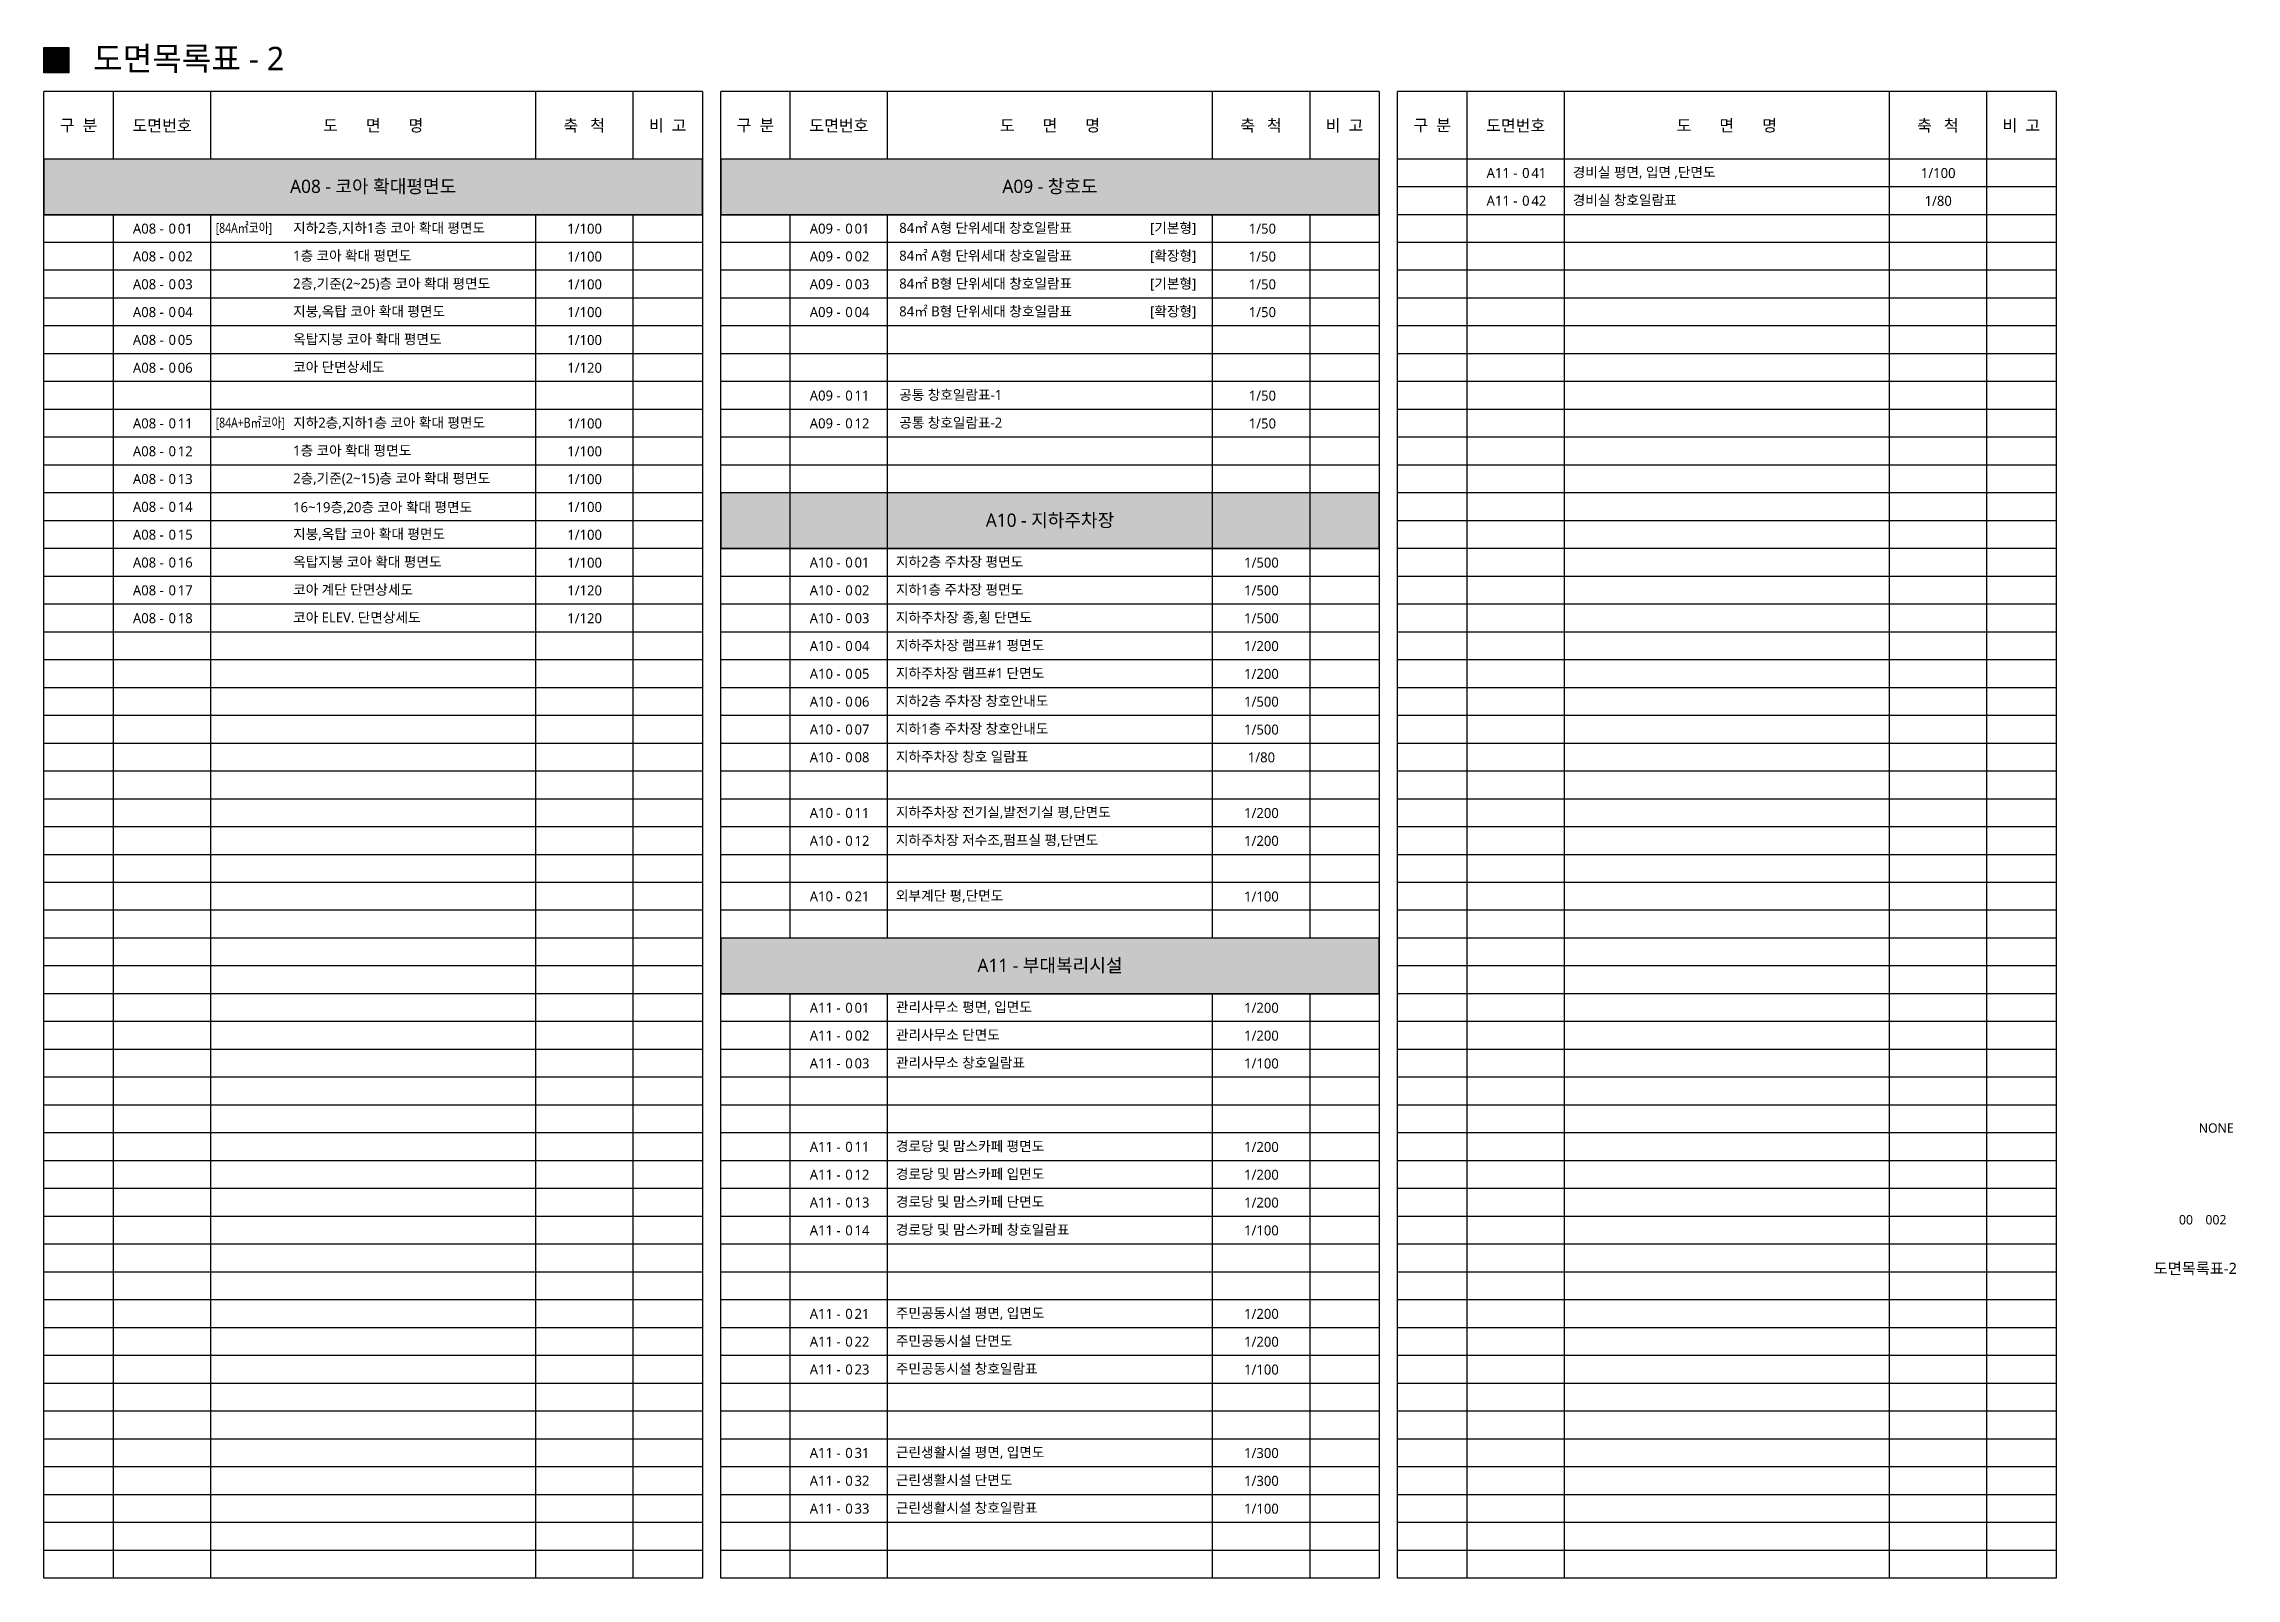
# Model space of a CAD drawing. Header units: millimetres. Extents: x 54204 to 55046, y -37035 to -36774.
# Drawn here: x 54674.1 to 55046.3, y -37034.8 to -36774.3 of the extents above; entities that cross this region are included whole.
import ezdxf
from ezdxf.enums import TextEntityAlignment as Align

# ---------------------------------------------------------------- set-up
doc = ezdxf.new("R2010")
doc.units = ezdxf.units.MM
doc.header["$LTSCALE"] = 100
for name, color, linetype in [('FORM', 3, 'Continuous'), ('HAN', 3, 'Continuous'), ('HAT', 8, 'Continuous'), ('LI1', 7, 'Continuous'), ('LI2', 2, 'Continuous'), ('TE2', 2, 'Continuous')]:
    doc.layers.add(name, color=color, linetype=linetype)
doc.styles.add('맑은고딕', font='')
doc.styles.get('맑은고딕').set_extended_font_data('Malgun Gothic')

msp = doc.modelspace()

# ---------------------------------------------------------------- texts
at = {"layer": 'FORM', "color": 3, "linetype": 'Continuous', "style": '맑은고딕'}
for s, p in [('NONE', (55039.95, -36959.18)), ('00', (55036.59, -36974.75)), ('002', (55041.09, -36974.75))]:
    msp.add_text(s, height=1.598, dxfattribs=at).set_placement(p)
at = {"layer": 'FORM', "color": 3, "style": '맑은고딕'}
msp.add_text('도면목록표-2', height=1.898, dxfattribs=at).set_placement((55039.37, -36982.21), align=Align.MIDDLE_CENTER)
at = {"layer": 'HAN', "style": '맑은고딕'}
for s, height, p in [('구  분', 2.001, (54680, -36788.17)), ('도면번호', 2.001, (54694.17, -36788.17)), ('도       면       명', 2.0006, (54730.01, -36788.17)), ('축   척', 2.001, (54765.84, -36788.17)), ('비  고', 2.001, (54780.01, -36788.17)), ('구  분', 2.001, (54794.91, -36788.17)), ('도면번호', 2.001, (54809.08, -36788.17)), ('도       면       명', 2.0006, (54844.92, -36788.17)), ('축   척', 2.001, (54880.75, -36788.17)), ('비  고', 2.001, (54894.92, -36788.17)), ('구  분', 2.001, (54909.82, -36788.17)), ('도면번호', 2.001, (54923.99, -36788.17)), ('도       면       명', 2.0006, (54959.82, -36788.17)), ('축   척', 2.001, (54995.66, -36788.17)), ('비  고', 2.001, (55009.83, -36788.17)), ('A11 -', 1.7, (54921.66, -36796.25)), ('0', 1.7, (54925.71, -36796.25)), ('41', 1.7, (54927.91, -36796.25)), ('A11 -', 1.7, (54921.66, -36800.97)), ('A11 -', 1.7, (54921.66, -36800.97)), ('0', 1.7, (54925.71, -36800.97)), ('42', 1.7, (54927.91, -36800.97)), ('A08 -', 1.7, (54691.84, -36805.7)), ('0', 1.7, (54695.9, -36805.7)), ('01', 1.7, (54698.1, -36805.7)), ('A09 -', 1.7, (54806.75, -36805.7)), ('0', 1.7, (54810.8, -36805.7)), ('01', 1.7, (54813, -36805.7)), ('A08 -', 1.7, (54691.84, -36810.42)), ('A08 -', 1.7, (54691.84, -36810.42)), ('0', 1.7, (54695.9, -36810.42)), ('02', 1.7, (54698.1, -36810.42)), ('A09 -', 1.7, (54806.75, -36810.42)), ('0', 1.7, (54810.8, -36810.42)), ('02', 1.7, (54813, -36810.42)), ('A08 -', 1.7, (54691.84, -36815.14)), ('A08 -', 1.7, (54691.84, -36815.14)), ('0', 1.7, (54695.9, -36815.14)), ('03', 1.7, (54698.1, -36815.14)), ('A09 -', 1.7, (54806.75, -36815.14)), ('0', 1.7, (54810.8, -36815.14)), ('03', 1.7, (54813, -36815.14)), ('A08 -', 1.7, (54691.84, -36819.87)), ('A08 -', 1.7, (54691.84, -36819.87)), ('0', 1.7, (54695.9, -36819.87)), ('04', 1.7, (54698.1, -36819.87)), ('A09 -', 1.7, (54806.75, -36819.87)), ('0', 1.7, (54810.8, -36819.87)), ('04', 1.7, (54813, -36819.87)), ('A08 -', 1.7, (54691.84, -36824.59)), ('A08 -', 1.7, (54691.84, -36824.59)), ('0', 1.7, (54695.9, -36824.59)), ('05', 1.7, (54698.1, -36824.59)), ('A08 -', 1.7, (54691.84, -36829.32)), ('A08 -', 1.7, (54691.84, -36829.32)), ('0', 1.7, (54695.9, -36829.32)), ('06', 1.7, (54698.1, -36829.32)), ('A09 -', 1.7, (54806.75, -36834.04)), ('0', 1.7, (54810.8, -36834.04)), ('11', 1.7, (54813, -36834.04)), ('A08 -', 1.7, (54691.84, -36838.76)), ('0', 1.7, (54695.9, -36838.76)), ('11', 1.7, (54698.1, -36838.76)), ('A09 -', 1.7, (54806.75, -36838.76)), ('0', 1.7, (54810.8, -36838.76)), ('12', 1.7, (54813, -36838.76)), ('A08 -', 1.7, (54691.84, -36843.49)), ('A08 -', 1.7, (54691.84, -36843.49)), ('0', 1.7, (54695.9, -36843.49)), ('12', 1.7, (54698.1, -36843.49)), ('A08 -', 1.7, (54691.84, -36848.21)), ('A08 -', 1.7, (54691.84, -36848.21)), ('0', 1.7, (54695.9, -36848.21)), ('13', 1.7, (54698.1, -36848.21)), ('A08 -', 1.7, (54691.84, -36852.93)), ('A08 -', 1.7, (54691.84, -36852.93)), ('0', 1.7, (54695.9, -36852.93)), ('14', 1.7, (54698.1, -36852.93)), ('A08 -', 1.7, (54691.84, -36857.66)), ('A08 -', 1.7, (54691.84, -36857.66)), ('0', 1.7, (54695.9, -36857.66)), ('15', 1.7, (54698.1, -36857.66)), ('A08 -', 1.7, (54691.84, -36862.38)), ('A08 -', 1.7, (54691.84, -36862.38)), ('0', 1.7, (54695.9, -36862.38)), ('16', 1.7, (54698.1, -36862.38)), ('A10 -', 1.7, (54806.75, -36862.38)), ('0', 1.7, (54810.8, -36862.38)), ('01', 1.7, (54813, -36862.38)), ('A08 -', 1.7, (54691.84, -36867.1)), ('A08 -', 1.7, (54691.84, -36867.1)), ('0', 1.7, (54695.9, -36867.1)), ('17', 1.7, (54698.1, -36867.1)), ('A10 -', 1.7, (54806.75, -36867.1)), ('A10 -', 1.7, (54806.75, -36867.1)), ('0', 1.7, (54810.8, -36867.1)), ('02', 1.7, (54813, -36867.1)), ('A08 -', 1.7, (54691.84, -36871.83)), ('A08 -', 1.7, (54691.84, -36871.83)), ('0', 1.7, (54695.9, -36871.83)), ('18', 1.7, (54698.1, -36871.83)), ('A10 -', 1.7, (54806.75, -36871.83)), ('A10 -', 1.7, (54806.75, -36871.83)), ('0', 1.7, (54810.8, -36871.83)), ('03', 1.7, (54813, -36871.83)), ('A10 -', 1.7, (54806.75, -36876.55)), ('A10 -', 1.7, (54806.75, -36876.55)), ('0', 1.7, (54810.8, -36876.55)), ('04', 1.7, (54813, -36876.55)), ('A10 -', 1.7, (54806.75, -36881.27)), ('A10 -', 1.7, (54806.75, -36881.27)), ('0', 1.7, (54810.8, -36881.27)), ('05', 1.7, (54813, -36881.27)), ('A10 -', 1.7, (54806.75, -36886)), ('A10 -', 1.7, (54806.75, -36886)), ('0', 1.7, (54810.8, -36886)), ('06', 1.7, (54813, -36886)), ('A10 -', 1.7, (54806.75, -36890.72)), ('A10 -', 1.7, (54806.75, -36890.72)), ('0', 1.7, (54810.8, -36890.72)), ('07', 1.7, (54813, -36890.72)), ('A10 -', 1.7, (54806.75, -36895.44)), ('A10 -', 1.7, (54806.75, -36895.44)), ('0', 1.7, (54810.8, -36895.44)), ('08', 1.7, (54813, -36895.44)), ('A10 -', 1.7, (54806.75, -36904.89)), ('A10 -', 1.7, (54806.75, -36904.89)), ('0', 1.7, (54810.8, -36904.89)), ('11', 1.7, (54813, -36904.89)), ('A10 -', 1.7, (54806.75, -36909.62)), ('A10 -', 1.7, (54806.75, -36909.62)), ('0', 1.7, (54810.8, -36909.62)), ('12', 1.7, (54813, -36909.62)), ('A10 -', 1.7, (54806.75, -36919.06)), ('A10 -', 1.7, (54806.75, -36919.06)), ('0', 1.7, (54810.8, -36919.06)), ('21', 1.7, (54813, -36919.06)), ('A11 -', 1.7, (54806.75, -36937.96)), ('0', 1.7, (54810.8, -36937.96)), ('01', 1.7, (54813, -36937.96)), ('A11 -', 1.7, (54806.75, -36942.68)), ('A11 -', 1.7, (54806.75, -36942.68)), ('0', 1.7, (54810.8, -36942.68)), ('02', 1.7, (54813, -36942.68)), ('A11 -', 1.7, (54806.75, -36947.4)), ('A11 -', 1.7, (54806.75, -36947.4)), ('0', 1.7, (54810.8, -36947.4)), ('03', 1.7, (54813, -36947.4)), ('A11 -', 1.7, (54806.75, -36961.57)), ('0', 1.7, (54810.8, -36961.57)), ('11', 1.7, (54813, -36961.57)), ('A11 -', 1.7, (54806.75, -36966.3)), ('A11 -', 1.7, (54806.75, -36966.3)), ('0', 1.7, (54810.8, -36966.3)), ('12', 1.7, (54813, -36966.3)), ('A11 -', 1.7, (54806.75, -36971.02)), ('A11 -', 1.7, (54806.75, -36971.02)), ('0', 1.7, (54810.8, -36971.02)), ('13', 1.7, (54813, -36971.02)), ('A11 -', 1.7, (54806.75, -36975.75)), ('A11 -', 1.7, (54806.75, -36975.75)), ('0', 1.7, (54810.8, -36975.75)), ('14', 1.7, (54813, -36975.75)), ('A11 -', 1.7, (54806.75, -36989.92)), ('0', 1.7, (54810.8, -36989.92)), ('21', 1.7, (54813, -36989.92)), ('A11 -', 1.7, (54806.75, -36994.64)), ('A11 -', 1.7, (54806.75, -36994.64)), ('0', 1.7, (54810.8, -36994.64)), ('22', 1.7, (54813, -36994.64)), ('A11 -', 1.7, (54806.75, -36999.36)), ('A11 -', 1.7, (54806.75, -36999.36)), ('0', 1.7, (54810.8, -36999.36)), ('23', 1.7, (54813, -36999.36)), ('A11 -', 1.7, (54806.75, -37013.53)), ('0', 1.7, (54810.8, -37013.53)), ('31', 1.7, (54813, -37013.53)), ('A11 -', 1.7, (54806.75, -37018.26)), ('A11 -', 1.7, (54806.75, -37018.26)), ('0', 1.7, (54810.8, -37018.26)), ('32', 1.7, (54813, -37018.26)), ('A11 -', 1.7, (54806.75, -37022.98)), ('A11 -', 1.7, (54806.75, -37022.98)), ('0', 1.7, (54810.8, -37022.98)), ('33', 1.7, (54813, -37022.98))]:
    msp.add_text(s, height=height, dxfattribs=at).set_placement(p, align=Align.MIDDLE)
for s, height, p in [('경비실 평면, 입면 ,단면도', 1.7005, (54933.67, -36796.98)), ('경비실 창호일람표', 1.7, (54933.67, -36801.71)), ('지하2층,지하1층 코아 확대 평면도', 1.7005, (54716.42, -36806.43)), ('84㎡ A형 단위세대 창호일람표', 1.7005, (54819.32, -36806.43)), ('1층 코아 확대 평면도', 1.7005, (54716.42, -36811.15)), ('84㎡ A형 단위세대 창호일람표', 1.7005, (54819.32, -36811.15)), ('2층,기준(2~25)층 코아 확대 평면도', 1.7005, (54716.42, -36815.88)), ('84㎡ B형 단위세대 창호일람표', 1.7005, (54819.32, -36815.88)), ('지붕,옥탑 코아 확대 평면도', 1.7005, (54716.42, -36820.6)), ('84㎡ B형 단위세대 창호일람표', 1.7005, (54819.32, -36820.6)), ('옥탑지붕 코아 확대 평면도', 1.7005, (54716.42, -36825.32)), ('코아 단면상세도', 1.7, (54716.42, -36830.05)), ('공통 창호일람표-1', 1.7, (54819.32, -36834.77)), ('지하2층,지하1층 코아 확대 평면도', 1.7005, (54716.42, -36839.49)), ('공통 창호일람표-2', 1.7, (54819.32, -36839.49)), ('1층 코아 확대 평면도', 1.7005, (54716.42, -36844.22)), ('2층,기준(2~15)층 코아 확대 평면도', 1.7005, (54716.42, -36848.94)), ('16~19층,20층 코아 확대 평면도', 1.7005, (54716.42, -36853.84)), ('지붕,옥탑 코아 확대 평면도', 1.7005, (54716.42, -36858.39)), ('옥탑지붕 코아 확대 평면도', 1.7005, (54716.42, -36863.11)), ('지하2층 주차장 평면도', 1.7005, (54818.76, -36863.11)), ('코아 계단 단면상세도', 1.7005, (54716.42, -36867.84)), ('지하1층 주차장 평면도', 1.7005, (54818.76, -36867.84)), ('코아 ELEV. 단면상세도', 1.7005, (54716.42, -36872.56)), ('지하주차장 종,횡 단면도', 1.7005, (54818.76, -36872.56)), ('지하주차장 램프#1 평면도', 1.7005, (54818.76, -36877.28)), ('지하주차장 램프#1 단면도', 1.7005, (54818.76, -36882.01)), ('지하2층 주차장 창호안내도', 1.7005, (54818.76, -36886.73)), ('지하1층 주차장 창호안내도', 1.7005, (54818.76, -36891.45)), ('지하주차장 창호 일람표', 1.7005, (54818.76, -36896.18)), ('지하주차장 전기실,발전기실 평,단면도', 1.7005, (54818.76, -36905.62)), ('지하주차장 저수조,펌프실 평,단면도', 1.7005, (54818.76, -36910.35)), ('외부계단 평,단면도', 1.7, (54818.76, -36919.79)), ('관리사무소 평면, 입면도', 1.7005, (54818.76, -36938.69)), ('관리사무소 단면도', 1.7, (54818.76, -36943.41)), ('관리사무소 창호일람표', 1.7005, (54818.76, -36948.14)), ('경로당 및 맘스카페 평면도', 1.7005, (54818.76, -36962.31)), ('경로당 및 맘스카페 입면도', 1.7005, (54818.76, -36967.03)), ('경로당 및 맘스카페 단면도', 1.7005, (54818.76, -36971.75)), ('경로당 및 맘스카페 창호일람표', 1.7005, (54818.76, -36976.48)), ('주민공동시설 평면, 입면도', 1.7005, (54818.76, -36990.65)), ('주민공동시설 단면도', 1.7, (54818.76, -36995.37)), ('주민공동시설 창호일람표', 1.7005, (54818.76, -37000.09)), ('근린생활시설 평면, 입면도', 1.7005, (54818.76, -37014.27)), ('근린생활시설 단면도', 1.7, (54818.76, -37018.99)), ('근린생활시설 창호일람표', 1.7005, (54818.76, -37023.71))]:
    msp.add_text(s, height=height, dxfattribs=at).set_placement(p)
for s, p in [('1/100', (54995.72, -36796.27)), ('1/80', (54995.72, -36800.99)), ('1/100', (54765.91, -36805.71)), ('1/50', (54880.98, -36805.71)), ('1/100', (54765.91, -36810.44)), ('1/50', (54880.98, -36810.44)), ('1/100', (54765.91, -36815.16)), ('1/50', (54880.98, -36815.16)), ('1/100', (54765.91, -36819.88)), ('1/50', (54880.98, -36819.88)), ('1/100', (54765.91, -36824.61)), ('1/120', (54765.91, -36829.33)), ('1/50', (54880.98, -36834.06)), ('1/100', (54765.91, -36838.78)), ('1/50', (54880.98, -36838.78)), ('1/100', (54765.91, -36843.5)), ('1/100', (54765.91, -36848.23)), ('1/100', (54765.91, -36852.95)), ('1/100', (54765.91, -36857.67)), ('1/100', (54765.91, -36862.4)), ('1/500', (54880.82, -36862.4)), ('1/120', (54765.91, -36867.12)), ('1/500', (54880.82, -36867.12)), ('1/120', (54765.91, -36871.84)), ('1/500', (54880.82, -36871.84)), ('1/200', (54880.82, -36876.57)), ('1/200', (54880.82, -36881.29)), ('1/500', (54880.82, -36886.01)), ('1/500', (54880.82, -36890.74)), ('1/80', (54880.82, -36895.46)), ('1/200', (54880.82, -36904.91)), ('1/200', (54880.82, -36909.63)), ('1/100', (54880.82, -36919.08)), ('1/200', (54880.82, -36937.97)), ('1/200', (54880.82, -36942.7)), ('1/100', (54880.82, -36947.42)), ('1/200', (54880.82, -36961.59)), ('1/200', (54880.82, -36966.31)), ('1/200', (54880.82, -36971.04)), ('1/100', (54880.82, -36975.76)), ('1/200', (54880.82, -36989.93)), ('1/200', (54880.82, -36994.66)), ('1/100', (54880.82, -36999.38)), ('1/300', (54880.82, -37013.55)), ('1/300', (54880.82, -37018.27)), ('1/100', (54880.82, -37023))]:
    msp.add_text(s, height=1.7, dxfattribs=at).set_placement(p, align=Align.MIDDLE_CENTER)
at = {"layer": 'HAN', "color": 2, "style": '맑은고딕'}
for s, p in [('A08 - 코아 확대평면도', (54730.01, -36798.49)), ('A09 - 창호도', (54844.92, -36798.49)), ('A10 - 지하주차장', (54844.92, -36855.17)), ('A11 - 부대복리시설', (54844.92, -36930.75))]:
    msp.add_text(s, height=2.25, dxfattribs=at).set_placement(p, align=Align.MIDDLE)
at = {"layer": 'HAN', "style": '맑은고딕', "width": 0.8}
for s, p in [('[84A㎡코아]', (54703.28, -36806.43)), ('[84A+B㎡코아]', (54703.28, -36839.49))]:
    msp.add_text(s, height=1.7, dxfattribs=at).set_placement(p)
at = {"layer": 'HAN', "style": '맑은고딕'}
for s, p in [('[기본형]', (54869.76, -36806.43)), ('[확장형]', (54869.76, -36811.15)), ('[기본형]', (54869.76, -36815.88)), ('[확장형]', (54869.76, -36820.6))]:
    msp.add_text(s, height=1.7, dxfattribs=at).set_placement(p, align=Align.RIGHT)
at = {"layer": 'TE2', "style": '맑은고딕'}
msp.add_text('도면목록표 - 2', height=4, dxfattribs=at).set_placement((54682.46, -36776.84), align=Align.MIDDLE_LEFT)

# ---------------------------------------------------------------- hatches: boundary and pattern name
at = {"layer": 'HAT'}
for points in [[(54674.1, -36803.34), (54785.92, -36803.34), (54785.92, -36793.89), (54674.1, -36793.89)], [(54789.01, -36803.34), (54900.83, -36803.34), (54900.83, -36793.89), (54789.01, -36793.89)], [(54789.01, -36860.02), (54900.83, -36860.02), (54900.83, -36850.57), (54789.01, -36850.57)], [(54789.01, -36935.6), (54900.83, -36935.6), (54900.83, -36926.15), (54789.01, -36926.15)]]:
    msp.add_hatch(color=254, dxfattribs=at).paths.add_polyline_path(points)
at = {"layer": 'TE2'}
h = msp.add_hatch(color=256, dxfattribs=at)
h.dxf.hatch_style = 1
h.paths.add_polyline_path([(54674.1, -36774.97), (54674.1, -36779.26), (54678.32, -36779.26), (54678.32, -36774.97)])

# ---------------------------------------------------------------- linework, layer by layer
at = {"layer": 'LI1'}
for p, q in [((54685.91, -36793.89), (54685.91, -36782.45)), ((54702.44, -36793.89), (54702.44, -36782.45)), ((54757.58, -36782.45), (54757.58, -36793.89)), ((54774.11, -36782.45), (54774.11, -36793.89)), ((54800.82, -36793.89), (54800.82, -36782.45)), ((54817.35, -36793.89), (54817.35, -36782.45)), ((54872.48, -36782.45), (54872.48, -36793.89)), ((54889.02, -36782.45), (54889.02, -36793.89)), ((54915.72, -36793.89), (54915.72, -36782.45)), ((54932.26, -36793.89), (54932.26, -36782.45)), ((54987.39, -36782.45), (54987.39, -36793.89)), ((55003.92, -36782.45), (55003.92, -36793.89)), ((55015.73, -36793.89), (54903.91, -36793.89)), ((54915.72, -37034.79), (54915.72, -36793.89)), ((54932.26, -37034.79), (54932.26, -36793.89)), ((54987.39, -36793.89), (54987.39, -37034.79)), ((55003.92, -36793.89), (55003.92, -37034.79)), ((55015.73, -36798.61), (54903.91, -36798.61)), ((55015.73, -36798.61), (54903.91, -36798.61)), ((54785.92, -36803.34), (54674.1, -36803.34)), ((54685.91, -37034.79), (54685.91, -36803.34)), ((54702.44, -37034.79), (54702.44, -36803.34)), ((54757.58, -36803.34), (54757.58, -37034.79)), ((54774.11, -36803.34), (54774.11, -37034.79)), ((54900.83, -36803.34), (54789.01, -36803.34)), ((54800.82, -36926.15), (54800.82, -36803.34)), ((54817.35, -36926.15), (54817.35, -36803.34)), ((54872.48, -36803.34), (54872.48, -36926.15)), ((54889.02, -36803.34), (54889.02, -36926.15)), ((55015.73, -36803.34), (54903.91, -36803.34)), ((55015.73, -36803.34), (54903.91, -36803.34)), ((54785.92, -36808.06), (54674.1, -36808.06)), ((54900.83, -36808.06), (54789.01, -36808.06)), ((55015.73, -36808.06), (54903.91, -36808.06)), ((54785.92, -36812.78), (54674.1, -36812.78)), ((54900.83, -36812.78), (54789.01, -36812.78)), ((55015.73, -36812.78), (54903.91, -36812.78)), ((54785.92, -36817.51), (54674.1, -36817.51)), ((54900.83, -36817.51), (54789.01, -36817.51)), ((55015.73, -36817.51), (54903.91, -36817.51)), ((54785.92, -36822.23), (54674.1, -36822.23)), ((54900.83, -36822.23), (54789.01, -36822.23)), ((55015.73, -36822.23), (54903.91, -36822.23)), ((54785.92, -36826.95), (54674.1, -36826.95)), ((54900.83, -36826.95), (54789.01, -36826.95)), ((55015.73, -36826.95), (54903.91, -36826.95)), ((54785.92, -36831.68), (54674.1, -36831.68)), ((54900.83, -36831.68), (54789.01, -36831.68)), ((55015.73, -36831.68), (54903.91, -36831.68)), ((54785.92, -36836.4), (54674.1, -36836.4)), ((54900.83, -36836.4), (54789.01, -36836.4)), ((55015.73, -36836.4), (54903.91, -36836.4)), ((54785.92, -36841.12), (54674.1, -36841.12)), ((54900.83, -36841.12), (54789.01, -36841.12)), ((55015.73, -36841.12), (54903.91, -36841.12)), ((54785.92, -36845.85), (54674.1, -36845.85)), ((54900.83, -36845.85), (54789.01, -36845.85)), ((55015.73, -36845.85), (54903.91, -36845.85)), ((54785.92, -36850.57), (54674.1, -36850.57)), ((54900.83, -36850.57), (54789.01, -36850.57)), ((55015.73, -36850.57), (54903.91, -36850.57)), ((55015.73, -36850.57), (54903.91, -36850.57)), ((54785.92, -36855.29), (54674.1, -36855.29)), ((55015.73, -36855.29), (54903.91, -36855.29)), ((54785.92, -36860.02), (54674.1, -36860.02)), ((54900.83, -36860.02), (54789.01, -36860.02)), ((55015.73, -36860.02), (54903.91, -36860.02)), ((55015.73, -36860.02), (54903.91, -36860.02)), ((55015.73, -36860.02), (54903.91, -36860.02)), ((54785.92, -36864.74), (54674.1, -36864.74)), ((54900.83, -36864.74), (54789.01, -36864.74)), ((55015.73, -36864.74), (54903.91, -36864.74)), ((54785.92, -36869.47), (54674.1, -36869.47)), ((54900.83, -36869.47), (54789.01, -36869.47)), ((55015.73, -36869.47), (54903.91, -36869.47)), ((54785.92, -36874.19), (54674.1, -36874.19)), ((54900.83, -36874.19), (54789.01, -36874.19)), ((55015.73, -36874.19), (54903.91, -36874.19)), ((54785.92, -36878.91), (54674.1, -36878.91)), ((54900.83, -36878.91), (54789.01, -36878.91)), ((55015.73, -36878.91), (54903.91, -36878.91)), ((54785.92, -36883.64), (54674.1, -36883.64)), ((54900.83, -36883.64), (54789.01, -36883.64)), ((55015.73, -36883.64), (54903.91, -36883.64)), ((54785.92, -36888.36), (54674.1, -36888.36)), ((54900.83, -36888.36), (54789.01, -36888.36)), ((55015.73, -36888.36), (54903.91, -36888.36)), ((54785.92, -36893.08), (54674.1, -36893.08)), ((54900.83, -36893.08), (54789.01, -36893.08)), ((55015.73, -36893.08), (54903.91, -36893.08)), ((54785.92, -36897.81), (54674.1, -36897.81)), ((54900.83, -36897.81), (54789.01, -36897.81)), ((55015.73, -36897.81), (54903.91, -36897.81)), ((55015.73, -36897.81), (54903.91, -36897.81)), ((54785.92, -36902.53), (54674.1, -36902.53)), ((54900.83, -36902.53), (54789.01, -36902.53)), ((55015.73, -36902.53), (54903.91, -36902.53)), ((54785.92, -36907.25), (54674.1, -36907.25)), ((54900.83, -36907.25), (54789.01, -36907.25)), ((55015.73, -36907.25), (54903.91, -36907.25)), ((54785.92, -36911.98), (54674.1, -36911.98)), ((54900.83, -36911.98), (54789.01, -36911.98)), ((55015.73, -36911.98), (54903.91, -36911.98)), ((54785.92, -36916.7), (54674.1, -36916.7)), ((54900.83, -36916.7), (54789.01, -36916.7)), ((55015.73, -36916.7), (54903.91, -36916.7)), ((55015.73, -36916.7), (54903.91, -36916.7)), ((55015.73, -36916.7), (54903.91, -36916.7)), ((54785.92, -36921.42), (54674.1, -36921.42)), ((54900.83, -36921.42), (54789.01, -36921.42)), ((55015.73, -36921.42), (54903.91, -36921.42)), ((55015.73, -36921.42), (54903.91, -36921.42)), ((55015.73, -36921.42), (54903.91, -36921.42)), ((54785.92, -36926.15), (54674.1, -36926.15)), ((54900.83, -36926.15), (54789.01, -36926.15)), ((55015.73, -36926.15), (54903.91, -36926.15)), ((54785.92, -36930.87), (54674.1, -36930.87)), ((55015.73, -36930.87), (54903.91, -36930.87)), ((54785.92, -36935.6), (54674.1, -36935.6)), ((54900.83, -36935.6), (54789.01, -36935.6)), ((54800.82, -37034.79), (54800.82, -36935.6)), ((54817.35, -37034.79), (54817.35, -36935.6)), ((54872.48, -36935.6), (54872.48, -37034.79)), ((54889.02, -36935.6), (54889.02, -37034.79)), ((55015.73, -36935.6), (54903.91, -36935.6)), ((54785.92, -36940.32), (54674.1, -36940.32)), ((54900.83, -36940.32), (54789.01, -36940.32)), ((55015.73, -36940.32), (54903.91, -36940.32)), ((55015.73, -36940.32), (54903.91, -36940.32)), ((54785.92, -36945.04), (54674.1, -36945.04)), ((54900.83, -36945.04), (54789.01, -36945.04)), ((55015.73, -36945.04), (54903.91, -36945.04)), ((54785.92, -36949.77), (54674.1, -36949.77)), ((54900.83, -36949.77), (54789.01, -36949.77)), ((55015.73, -36949.77), (54903.91, -36949.77)), ((54785.92, -36954.49), (54674.1, -36954.49)), ((54900.83, -36954.49), (54789.01, -36954.49)), ((55015.73, -36954.49), (54903.91, -36954.49)), ((54785.92, -36959.21), (54674.1, -36959.21)), ((54900.83, -36959.21), (54789.01, -36959.21)), ((55015.73, -36959.21), (54903.91, -36959.21)), ((54785.92, -36963.94), (54674.1, -36963.94)), ((54900.83, -36963.94), (54789.01, -36963.94)), ((55015.73, -36963.94), (54903.91, -36963.94)), ((54785.92, -36968.66), (54674.1, -36968.66)), ((54900.83, -36968.66), (54789.01, -36968.66)), ((55015.73, -36968.66), (54903.91, -36968.66)), ((54785.92, -36973.38), (54674.1, -36973.38)), ((54900.83, -36973.38), (54789.01, -36973.38)), ((55015.73, -36973.38), (54903.91, -36973.38)), ((54785.92, -36978.11), (54674.1, -36978.11)), ((54900.83, -36978.11), (54789.01, -36978.11)), ((55015.73, -36978.11), (54903.91, -36978.11)), ((54785.92, -36982.83), (54674.1, -36982.83)), ((54900.83, -36982.83), (54789.01, -36982.83)), ((55015.73, -36982.83), (54903.91, -36982.83)), ((54785.92, -36987.55), (54674.1, -36987.55)), ((54900.83, -36987.55), (54789.01, -36987.55)), ((55015.73, -36987.55), (54903.91, -36987.55)), ((54785.92, -36992.28), (54674.1, -36992.28)), ((54900.83, -36992.28), (54789.01, -36992.28)), ((55015.73, -36992.28), (54903.91, -36992.28)), ((54785.92, -36997), (54674.1, -36997)), ((54900.83, -36997), (54789.01, -36997)), ((55015.73, -36997), (54903.91, -36997)), ((54785.92, -37001.72), (54674.1, -37001.72)), ((54900.83, -37001.72), (54789.01, -37001.72)), ((55015.73, -37001.72), (54903.91, -37001.72)), ((54785.92, -37006.45), (54674.1, -37006.45)), ((54900.83, -37006.45), (54789.01, -37006.45)), ((55015.73, -37006.45), (54903.91, -37006.45)), ((54785.92, -37011.17), (54674.1, -37011.17)), ((54900.83, -37011.17), (54789.01, -37011.17)), ((54900.83, -37011.17), (54789.01, -37011.17)), ((55015.73, -37011.17), (54903.91, -37011.17)), ((54785.92, -37015.9), (54674.1, -37015.9)), ((54900.83, -37015.9), (54789.01, -37015.9)), ((55015.73, -37015.9), (54903.91, -37015.9)), ((54785.92, -37020.62), (54674.1, -37020.62)), ((54900.83, -37020.62), (54789.01, -37020.62)), ((54900.83, -37020.62), (54789.01, -37020.62)), ((54900.83, -37020.62), (54789.01, -37020.62)), ((55015.73, -37020.62), (54903.91, -37020.62)), ((54785.92, -37025.34), (54674.1, -37025.34)), ((54900.83, -37025.34), (54789.01, -37025.34)), ((55015.73, -37025.34), (54903.91, -37025.34)), ((54785.92, -37030.07), (54674.1, -37030.07)), ((54900.83, -37030.07), (54789.01, -37030.07)), ((55015.73, -37030.07), (54903.91, -37030.07))]:
    msp.add_line(p, q, dxfattribs=at)
msp.add_lwpolyline([(54674.1, -36803.34), (54785.92, -36803.34), (54785.92, -36793.89), (54674.1, -36793.89)], close=True, dxfattribs=at)
at = {"layer": 'LI2'}
for p, q in [((54785.92, -36782.45), (54674.1, -36782.45)), ((54674.1, -37034.79), (54674.1, -36782.45)), ((54785.92, -36782.45), (54785.92, -37034.79)), ((54900.83, -36782.45), (54789.01, -36782.45)), ((54789.01, -37034.79), (54789.01, -36782.45)), ((54900.83, -36782.45), (54900.83, -37034.79)), ((55015.73, -36782.45), (54903.91, -36782.45)), ((54903.91, -37034.79), (54903.91, -36782.45)), ((55015.73, -36782.45), (55015.73, -37034.79)), ((54785.92, -36793.89), (54674.1, -36793.89)), ((54900.83, -36793.89), (54789.01, -36793.89)), ((55015.73, -36793.89), (54903.91, -36793.89)), ((54785.92, -37034.79), (54674.1, -37034.79)), ((54900.83, -37034.79), (54789.01, -37034.79)), ((55015.73, -37034.79), (54903.91, -37034.79))]:
    msp.add_line(p, q, dxfattribs=at)
for points in [[(54789.01, -36803.34), (54900.83, -36803.34), (54900.83, -36793.89), (54789.01, -36793.89)], [(54789.01, -36860.02), (54900.83, -36860.02), (54900.83, -36850.57), (54789.01, -36850.57)], [(54789.01, -36935.6), (54900.83, -36935.6), (54900.83, -36926.15), (54789.01, -36926.15)]]:
    msp.add_lwpolyline(points, close=True, dxfattribs=at)
at = {"layer": 'TE2'}
msp.add_lwpolyline([(54678.32, -36779.26), (54674.1, -36779.26), (54674.1, -36774.97), (54678.32, -36774.97)], close=True, dxfattribs=at)

msp.set_redraw_order([(e.dxf.handle, doc.entitydb.next_handle()) for e in msp.query("TEXT MTEXT ATTDEF DIMENSION ARC_DIMENSION")])  # texts and dimensions are drawn at this point

doc.saveas('drawing.dxf')
